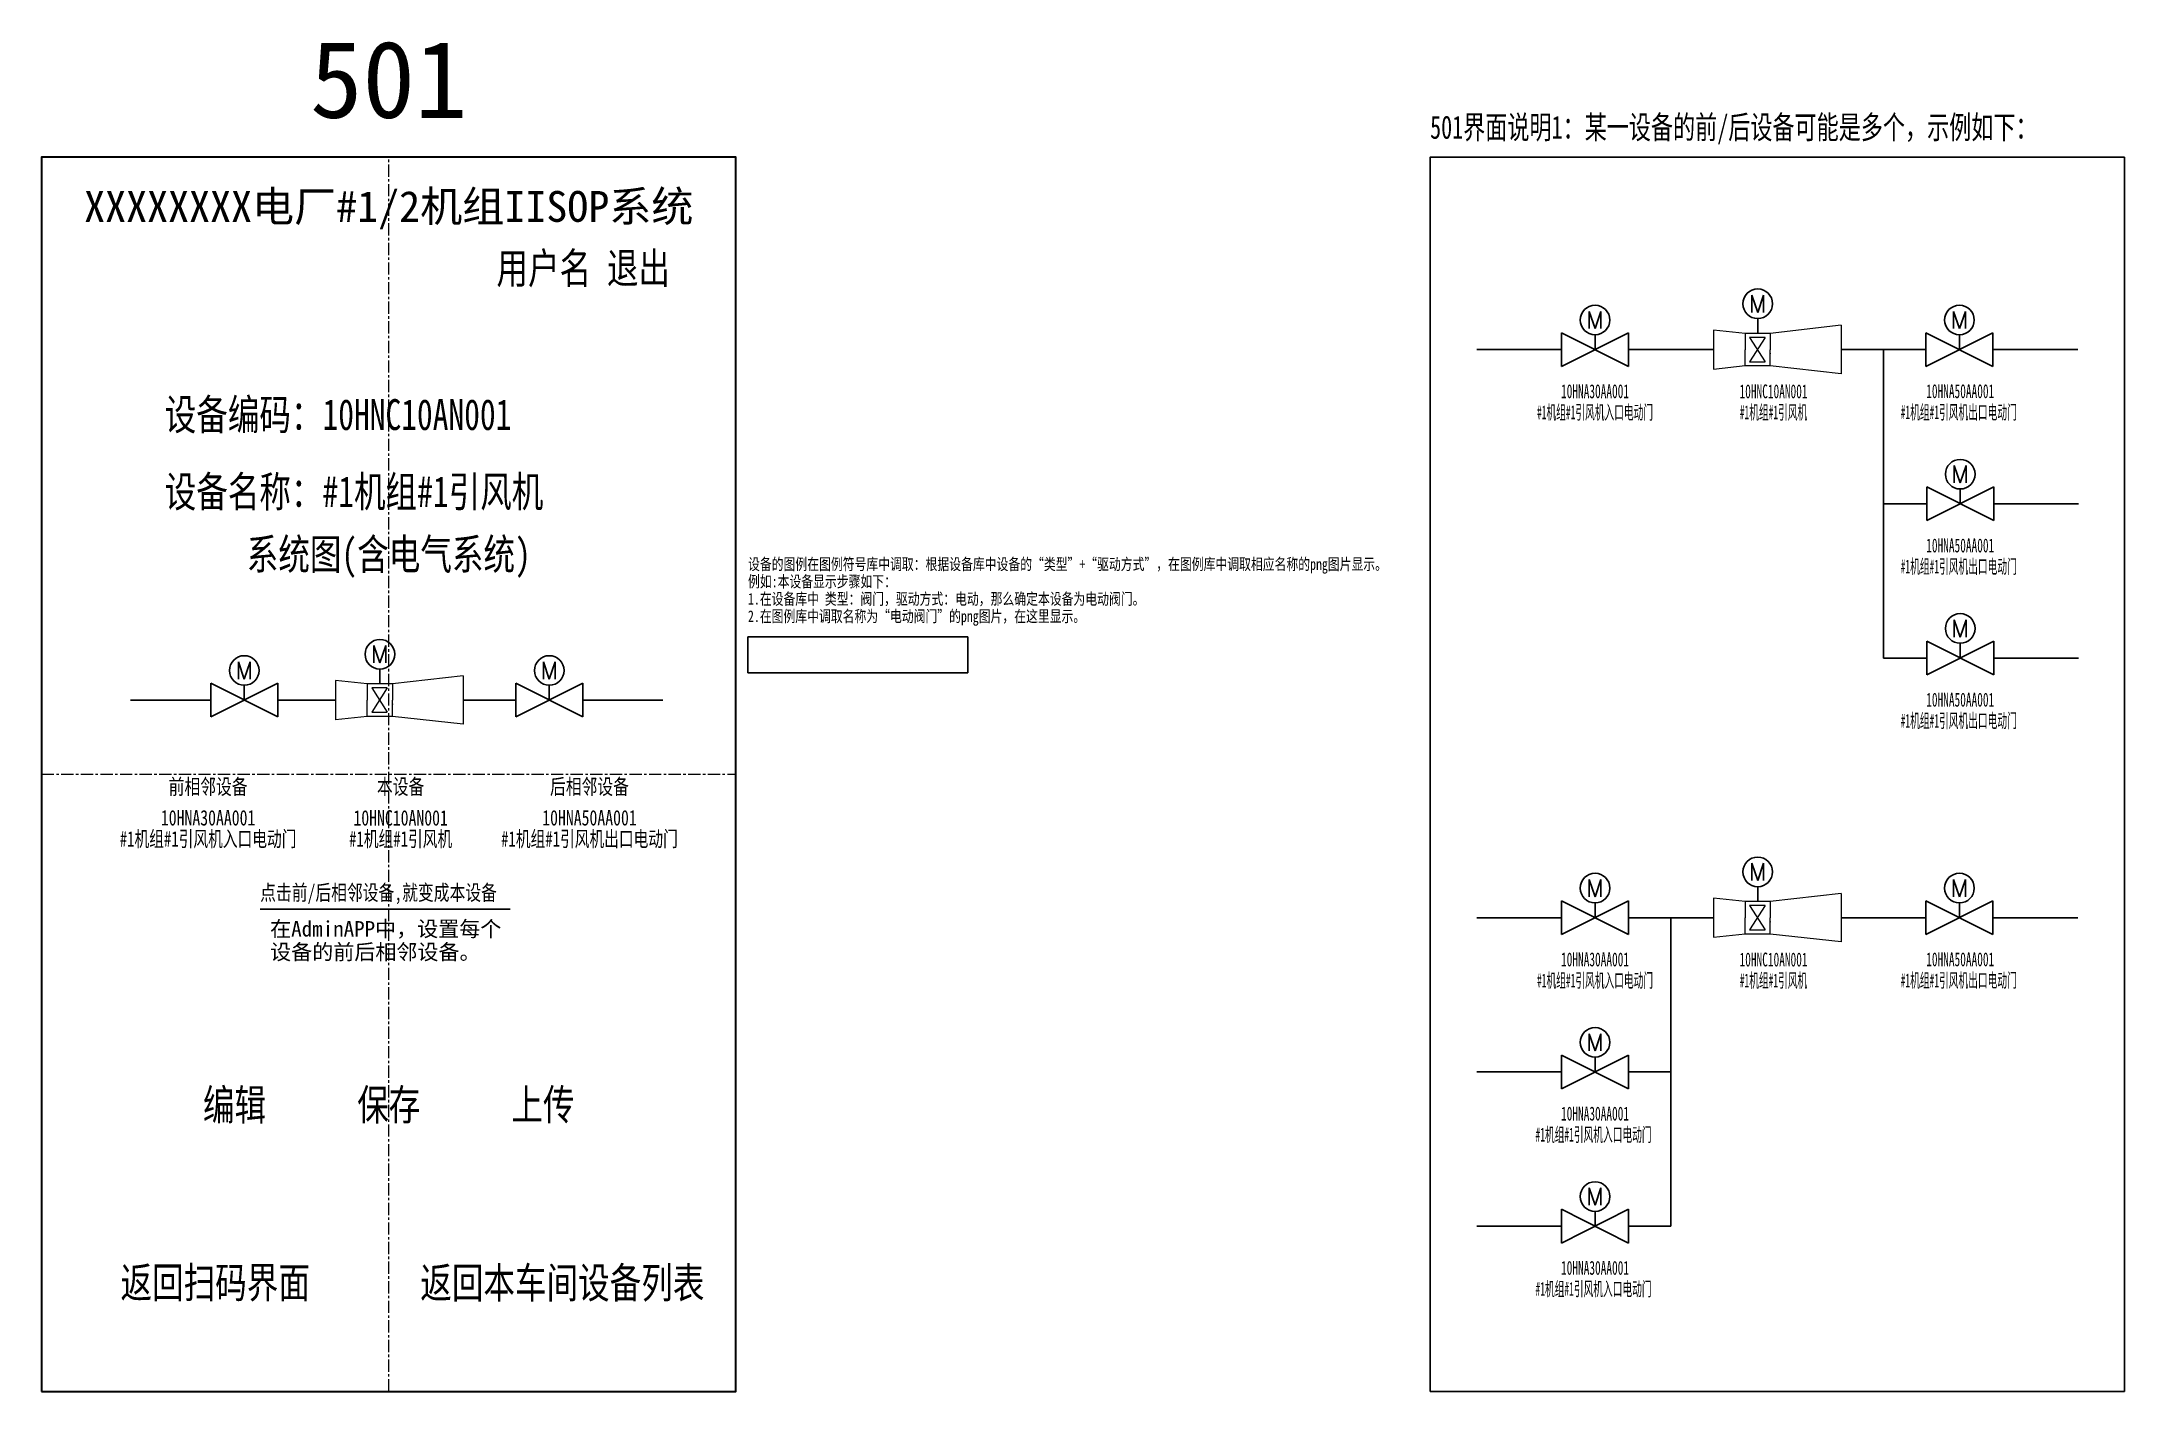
# Model space of a CAD drawing. Header units: millimetres. Extents: x -305 to 1678, y -501 to 1264.
# Drawn here: x 720 to 990, y 1041.4 to 1216.4 of the extents above; entities that cross this region are included whole.
import ezdxf
from ezdxf.enums import TextEntityAlignment as Align

# ---------------------------------------------------------------- set-up
doc = ezdxf.new("R2010")
doc.units = ezdxf.units.MM
doc.linetypes.add('CENTER', pattern=[50.8, 31.75, -6.35, 6.35, -6.35])
doc.styles.add('Romans', font='romans.shx', dxfattribs={"width": 0.75, "bigfont": 'fs1.shx'})
doc.styles.add('ST', font='')
doc.styles.get('ST').set_extended_font_data('SimSun')
picture_1 = doc.add_image_def('image1.png', size_in_pixel=(1176, 193))

msp = doc.modelspace()

# ---------------------------------------------------------------- texts
at = {"color": 4, "style": 'ST'}
msp.add_text('501', height=10, dxfattribs=at).set_placement((765, 1211.45), align=Align.MIDDLE)
at = {"transparency": 33554687, "style": 'ST', "width": 0.7}
msp.add_text('501界面说明1：某一设备的前/后设备可能是多个，示例如下：', height=3, dxfattribs=at).set_placement((900, 1203.82))
at = {"style": 'ST', "width": 0.75}
for s, p in [('用户名 退出', (790.21, 1187.11)), ('编辑', (745, 1078.65)), ('保存', (765, 1078.65)), ('上传', (785, 1078.65)), ('返回扫码界面', (742.5, 1055.57)), ('返回本车间设备列表', (787.5, 1055.57))]:
    msp.add_text(s, height=4, dxfattribs=at).set_placement(p, align=Align.MIDDLE)
at = {"transparency": 33554687, "style": 'ST'}
for s, height, width, p in [('10HNA30AA001', 1.8, 0.6, (921.38, 1171.07)), ('10HNC10AN001', 1.8, 0.6, (944.52, 1171.07)), ('10HNA50AA001', 1.8, 0.6, (968.72, 1171.08)), ('#1机组#1引风机入口电动门', 1.8, 0.5, (921.38, 1168.39)), ('#1机组#1引风机', 1.8, 0.5, (944.52, 1168.39)), ('#1机组#1引风机出口电动门', 1.8, 0.5, (968.53, 1168.4)), ('10HNA50AA001', 1.8, 0.6, (968.72, 1151.08)), ('#1机组#1引风机出口电动门', 1.8, 0.5, (968.53, 1148.4)), ('10HNA50AA001', 1.8, 0.6, (968.72, 1131.08)), ('#1机组#1引风机出口电动门', 1.8, 0.5, (968.53, 1128.4)), ('10HNA30AA001', 2, 0.75, (741.58, 1115.77)), ('10HNC10AN001', 2, 0.75, (766.54, 1115.77)), ('10HNA50AA001', 2, 0.75, (791.02, 1115.77)), ('#1机组#1引风机入口电动门', 2, 0.7, (741.58, 1113.09)), ('#1机组#1引风机', 2, 0.7, (766.54, 1113.09)), ('#1机组#1引风机出口电动门', 2, 0.7, (791.02, 1113.09)), ('10HNA30AA001', 1.8, 0.6, (921.38, 1097.41)), ('10HNC10AN001', 1.8, 0.6, (944.52, 1097.41)), ('10HNA50AA001', 1.8, 0.6, (968.72, 1097.42)), ('#1机组#1引风机入口电动门', 1.8, 0.5, (921.38, 1094.73)), ('#1机组#1引风机', 1.8, 0.5, (944.52, 1094.73)), ('#1机组#1引风机出口电动门', 1.8, 0.5, (968.53, 1094.74)), ('10HNA30AA001', 1.8, 0.6, (921.38, 1077.42)), ('#1机组#1引风机入口电动门', 1.8, 0.5, (921.19, 1074.74)), ('#1机组#1引风机入口电动门', 1.8, 0.5, (921.19, 1054.74)), ('10HNA30AA001', 1.8, 0.6, (921.38, 1057.42))]:
    msp.add_text(s, height=height, dxfattribs=dict(at, width=width)).set_placement(p, align=Align.MIDDLE)
at = {"style": 'ST', "width": 0.75}
for s, p in [('设备编码：10HNC10AN001', (735.95, 1166.06)), ('设备名称：#1机组#1引风机', (735.95, 1156.06))]:
    msp.add_text(s, height=4, dxfattribs=at).set_placement(p)
at = {"transparency": 33554534, "style": 'ST', "width": 0.75}
for s, height, p in [('系统图(含电气系统)', 4, (765, 1149.72)), ('前相邻设备', 2, (741.58, 1119.86)), ('本设备', 2, (766.54, 1119.86)), ('后相邻设备', 2, (791.02, 1119.86))]:
    msp.add_text(s, height=height, dxfattribs=at).set_placement(p, align=Align.MIDDLE)
msp.add_text('点击前/后相邻设备,就变成本设备', height=2, dxfattribs=at).set_placement((748.33, 1105.09))
at = {"insert": (765, 1194.56), "char_height": 4, "attachment_point": 5, "style": 'ST'}
msp.add_mtext_dynamic_manual_height_columns('XXXXXXXX电厂#1/2机组IISOP系统', width=104.8249, gutter_width=12.5, heights=[0], dxfattribs=at)
at = {"color": 3, "transparency": 33554687, "insert": (811.57, 1149.42), "char_height": 1.5, "attachment_point": 1, "line_spacing_factor": 0.9, "style": 'ST'}
msp.add_mtext_dynamic_manual_height_columns('{\\W0.75;设备的图例在图例符号库中调取：根据设备库中设备的“类型”+“驱动方式”，在图例库中调取相应名称的png图片显示。\\P例如:本设备显示步骤如下：\\P1.在设备库中 类型：阀门，驱动方式：电动，那么确定本设备为电动阀门。\\P2.在图例库中调取名称为“电动阀门”的png图片，在这里显示。}', width=105.2141, gutter_width=12.5, heights=[0], dxfattribs=at)
at = {"transparency": 33554534, "insert": (749.62, 1102.39), "char_height": 2, "attachment_point": 1, "line_spacing_factor": 0.9, "style": 'ST'}
msp.add_mtext_dynamic_manual_height_columns('在AdminAPP中，设置每个设备的前后相邻设备。', width=30.1671, gutter_width=12.5, heights=[0], dxfattribs=at)

# ---------------------------------------------------------------- blocks, each defined once
blk = doc.blocks.new('SY8137')
blk.add_line((0, 3), (0, 0))
blk.add_circle((0, 6), 3)
at = {"style": 'Romans'}
blk.add_text('M', height=3.5, dxfattribs=at).set_placement((0, 6), align=Align.MIDDLE)
at = {"style": 'Romans', "width": 0.75, "flags": 1}
for tag, p in [('功能名称', (0, 11)), ('设备长度', (4, 6))]:
    blk.add_attdef(tag, text='', height=2, dxfattribs=at).set_placement(p, align=Align.MIDDLE)
at = {"style": 'Romans', "width": 0.75}
blk.add_attdef('设备编号', text='', height=2, dxfattribs=at).set_placement((0, -2), align=Align.MIDDLE)

# ---------------------------------------------------------------- linework, layer by layer
at = {"linetype": 'CENTER', "lineweight": 0, "ltscale": 0.05, "transparency": 33554534}
for p, q in [((765, 1041.42), (765, 1201.42)), ((720, 1121.42), (810, 1121.42))]:
    msp.add_line(p, q, dxfattribs=at)
for p, q in [((917.04, 1178.67), (917.04, 1174.3)), ((917.04, 1178.67), (925.72, 1174.3)), ((925.72, 1178.67), (917.04, 1174.3)), ((925.72, 1178.67), (925.72, 1174.3)), ((964.28, 1178.67), (964.28, 1174.3)), ((964.28, 1178.67), (972.96, 1174.3)), ((972.96, 1178.67), (964.28, 1174.3)), ((972.96, 1178.67), (972.96, 1174.3)), ((906.04, 1176.48), (917.04, 1176.48)), ((925.72, 1176.48), (936.72, 1176.48)), ((953.28, 1176.49), (964.28, 1176.49)), ((958.78, 1176.49), (958.78, 1136.49)), ((972.96, 1176.48), (983.96, 1176.48)), ((964.38, 1158.68), (964.38, 1154.31)), ((964.38, 1158.68), (973.06, 1154.31)), ((973.06, 1158.68), (964.38, 1154.31)), ((973.06, 1158.68), (973.06, 1154.31)), ((958.78, 1156.49), (964.38, 1156.49)), ((973.06, 1156.49), (984.06, 1156.49)), ((964.38, 1138.68), (964.38, 1134.31)), ((964.38, 1138.68), (973.06, 1134.31)), ((973.06, 1138.68), (964.38, 1134.31)), ((973.06, 1138.68), (973.06, 1134.31)), ((958.78, 1136.49), (964.38, 1136.49)), ((973.06, 1136.49), (984.06, 1136.49)), ((741.93, 1133.22), (741.93, 1128.85)), ((741.93, 1133.22), (750.61, 1128.85)), ((750.61, 1133.22), (741.93, 1128.85)), ((750.61, 1133.22), (750.61, 1128.85)), ((781.47, 1133.22), (781.47, 1128.85)), ((781.47, 1133.22), (790.15, 1128.85)), ((790.15, 1133.22), (781.47, 1128.85)), ((790.15, 1133.22), (790.15, 1128.85)), ((731.51, 1131.04), (741.93, 1131.04)), ((750.61, 1131.04), (758.1, 1131.04)), ((774.66, 1131.04), (781.47, 1131.04)), ((790.15, 1131.04), (800.52, 1131.04)), ((917.04, 1105.01), (917.04, 1100.64)), ((917.04, 1105.01), (925.72, 1100.64)), ((925.72, 1105.01), (917.04, 1100.64)), ((925.72, 1105.01), (925.72, 1100.64)), ((964.28, 1105.01), (964.28, 1100.64)), ((964.28, 1105.01), (972.96, 1100.64)), ((972.96, 1105.01), (964.28, 1100.64)), ((972.96, 1105.01), (972.96, 1100.64)), ((906.04, 1102.83), (917.04, 1102.83)), ((925.72, 1102.83), (936.72, 1102.83)), ((931.22, 1102.83), (931.22, 1062.83)), ((953.28, 1102.83), (964.28, 1102.83)), ((972.96, 1102.83), (983.96, 1102.83)), ((906.04, 1082.83), (917.04, 1082.83)), ((917.04, 1085.02), (917.04, 1080.65)), ((917.04, 1085.02), (925.72, 1080.65)), ((925.72, 1085.02), (917.04, 1080.65)), ((925.72, 1085.02), (925.72, 1080.65)), ((925.72, 1082.83), (931.22, 1082.83)), ((917.04, 1065.02), (917.04, 1060.65)), ((917.04, 1065.02), (925.72, 1060.65)), ((925.72, 1065.02), (917.04, 1060.65)), ((925.72, 1065.02), (925.72, 1060.65)), ((906.04, 1062.83), (917.04, 1062.83)), ((925.72, 1062.83), (931.22, 1062.83))]:
    msp.add_line(p, q)
at = {"linetype": 'Continuous', "lineweight": 0}
for p, q in [((940.83, 1178.59), (936.72, 1179.02)), ((936.72, 1179.02), (936.72, 1173.94)), ((944.1, 1178.59), (940.83, 1178.59)), ((940.83, 1178.59), (940.83, 1176.47)), ((943.42, 1178.06), (941.41, 1178.06)), ((941.41, 1178.06), (943.42, 1174.91)), ((943.42, 1178.06), (941.41, 1174.91)), ((953.28, 1179.64), (944.1, 1178.59)), ((944.1, 1178.59), (944.1, 1176.47)), ((953.28, 1179.64), (953.28, 1173.34)), ((940.83, 1174.36), (940.83, 1176.47)), ((940.83, 1174.36), (940.83, 1176.47)), ((941.41, 1174.91), (943.42, 1174.91)), ((944.1, 1174.36), (944.1, 1176.47)), ((940.83, 1174.36), (936.72, 1173.92)), ((944.1, 1174.36), (940.83, 1174.36)), ((953.28, 1173.35), (944.1, 1174.36)), ((774.66, 1134.19), (765.48, 1133.14)), ((774.66, 1134.19), (774.66, 1127.9)), ((762.21, 1133.14), (758.1, 1133.57)), ((758.1, 1133.57), (758.1, 1128.5)), ((765.48, 1133.14), (762.21, 1133.14)), ((762.21, 1133.14), (762.21, 1131.02)), ((764.8, 1132.61), (762.79, 1132.61)), ((762.79, 1132.61), (764.8, 1129.46)), ((764.8, 1132.61), (762.79, 1129.46)), ((765.48, 1133.14), (765.48, 1131.02)), ((762.21, 1128.91), (758.1, 1128.48)), ((762.21, 1128.91), (762.21, 1131.02)), ((762.21, 1128.91), (762.21, 1131.02)), ((765.48, 1128.91), (762.21, 1128.91)), ((762.79, 1129.46), (764.8, 1129.46)), ((765.48, 1128.91), (765.48, 1131.02)), ((774.66, 1127.9), (765.48, 1128.91)), ((940.83, 1104.93), (936.72, 1105.36)), ((936.72, 1105.36), (936.72, 1100.29)), ((944.1, 1104.93), (940.83, 1104.93)), ((940.83, 1104.93), (940.83, 1102.81)), ((943.42, 1104.4), (941.41, 1104.4)), ((941.41, 1104.4), (943.42, 1101.25)), ((943.42, 1104.4), (941.41, 1101.25)), ((953.28, 1105.98), (944.1, 1104.93)), ((944.1, 1104.93), (944.1, 1102.81)), ((953.28, 1105.98), (953.28, 1099.69)), ((940.83, 1100.7), (940.83, 1102.81)), ((940.83, 1100.7), (940.83, 1102.81)), ((944.1, 1100.7), (944.1, 1102.81)), ((940.83, 1100.7), (936.72, 1100.27)), ((944.1, 1100.7), (940.83, 1100.7)), ((941.41, 1101.25), (943.42, 1101.25)), ((953.28, 1099.69), (944.1, 1100.7))]:
    msp.add_line(p, q, dxfattribs=at)
at = {"transparency": 33554534}
msp.add_line((748.31, 1103.93), (780.72, 1103.93), dxfattribs=at)
at = {"lineweight": 30}
msp.add_lwpolyline([(720, 1041.42), (810, 1041.42), (810, 1201.42), (720, 1201.42)], close=True, dxfattribs=at)
at = {"lineweight": -3}
msp.add_lwpolyline([(900, 1041.42), (990, 1041.42), (990, 1201.42), (900, 1201.42)], close=True, dxfattribs=at)
for points in [[(910.53, 1176.48), (913.32, 1176.48)], [(976.89, 1176.48), (979.67, 1176.48)], [(976.98, 1156.49), (979.76, 1156.49)], [(976.98, 1136.49), (979.76, 1136.49)], [(735.42, 1131.04), (738.21, 1131.04)], [(794.08, 1131.04), (796.86, 1131.04)], [(910.53, 1102.83), (913.32, 1102.83)], [(976.89, 1102.83), (979.67, 1102.83)], [(910.53, 1082.83), (913.32, 1082.83)], [(910.53, 1062.83), (913.32, 1062.83)]]:
    msp.add_lwpolyline(points)
at = {"color": 3, "transparency": 33554687}
msp.add_lwpolyline([(897.42, 1147.04, 0, 0, 0), (810.97, 1147.04, 0, 0, 0), (801.09, 1138.47, 0.6, 0, 0), (799, 1136.65, 0, 0, 0)], format="xyseb", dxfattribs=at)
at = {"transparency": 33554534}
msp.add_lwpolyline([(748.31, 1103.93, 0, 0, 0), (745.06, 1106.75, 0.6, 0, 0), (742.96, 1108.57, 0, 0, 0)], format="xyseb", dxfattribs=at)
at = {"linetype": 'Continuous', "lineweight": 0}
for p in [(944.1, 1175.97), (765.48, 1130.52), (944.1, 1102.31)]:
    msp.add_point(p, dxfattribs=at)

# ---------------------------------------------------------------- block references
at = {"lineweight": -3, "xscale": 0.6399999999999637, "yscale": 0.6399999999999637, "zscale": 0.6399999999999637}
for p in [(942.47, 1178.59), (921.38, 1176.48), (968.62, 1176.48), (968.72, 1156.49), (968.72, 1136.49), (746.27, 1131.04), (763.85, 1133.14), (785.81, 1131.04), (942.47, 1104.93), (921.38, 1102.83), (968.62, 1102.83), (921.38, 1082.83), (921.38, 1062.83)]:
    msp.add_blockref('SY8137', p, dxfattribs=at)

msp.set_redraw_order([(e.dxf.handle, doc.entitydb.next_handle()) for e in msp.query("TEXT MTEXT ATTDEF DIMENSION ARC_DIMENSION")])  # texts and dimensions are drawn at this point

# ---------------------------------------------------------------- pictures from other files: only their frames are drawn
image = msp.add_image(picture_1, insert=(811.53, 1134.56), size_in_units=(28.53, 4.68))
image.dxf.flags = 7

doc.saveas('drawing.dxf')
